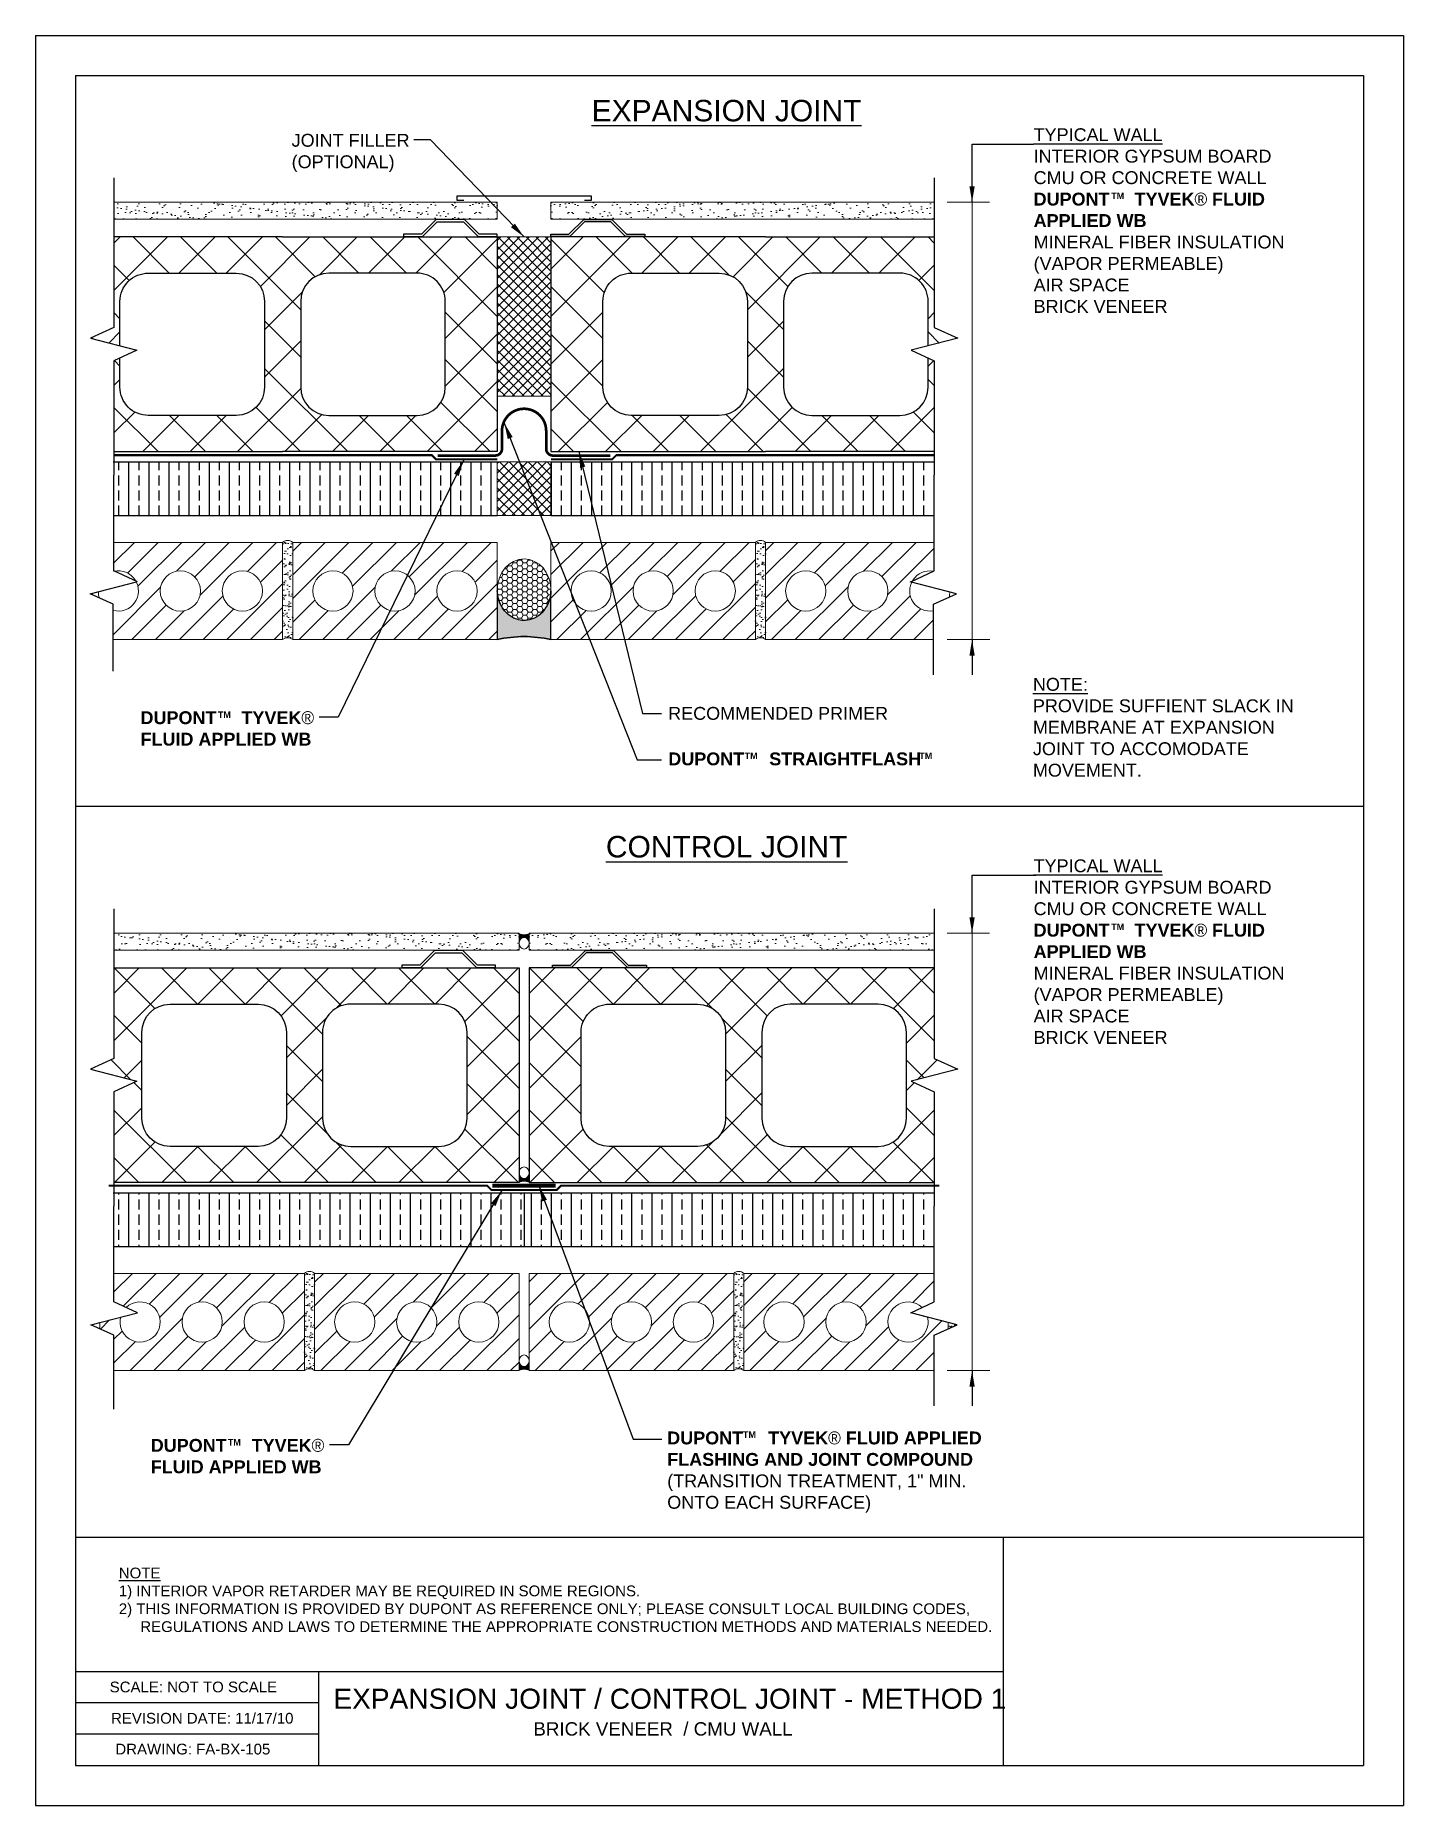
# Model space of a CAD drawing. Extents: x 803.5 to 854.5, y 194.2 to 260.2.
import ezdxf

# ---------------------------------------------------------------- set-up
doc = ezdxf.new("R2010")
doc.units = 0
doc.header["$LTSCALE"] = 1.5
doc.header["$MEASUREMENT"] = 0
doc.linetypes.add('DASHED2', pattern=[0.375, 0.25, -0.125])
for name, color, linetype in [('8x11-ttb$0$B', 5, 'CONTINUOUS'), ('CMU', 250, 'CONTINUOUS'), ('SEALANT', 250, 'CONTINUOUS'), ('straightflash', 252, 'CONTINUOUS'), ('STRUCTURE', 250, 'CONTINUOUS'), ('TEXT', 7, 'CONTINUOUS'), ('Tyvek FA Flashing and Joint Treatment', 150, 'DASHED2'), ('Tyvek FA WB', 10, 'DASHED2')]:
    doc.layers.add(name, color=color, linetype=linetype)
for name, color, linetype, lineweight in [('A-Backer Rod', 250, 'CONTINUOUS', 15), ('brick', 250, 'CONTINUOUS', 5), ('Gyp Board', 250, 'CONTINUOUS', 20)]:
    doc.layers.add(name, color=color, linetype=linetype, lineweight=lineweight)
doc.layers.add('EXTERIOR INSULATION', color=7, linetype='CONTINUOUS', true_color=0xcdd69f)
doc.layers.add('VIEWPORT', color=7, linetype='CONTINUOUS', plot=False)
doc.styles.add('DETAILS', font='sanss___.ttf', dxfattribs={"height": 1})
doc.dimstyles.new('TYVEKDETAILS', dxfattribs={"dimscale": 6, "dimtxt": 1.5, "dimasz": 0.1, "dimexe": 0.75, "dimexo": 0.75, "dimgap": 0.75, "dimtad": 0, "dimtih": 1, "dimtoh": 1, "dimdec": 4, "dimzin": 0, "dimdsep": 46, "dimlunit": 4, "dimtxsty": 'DETAILS', "dimcen": 0.0625, "dimadec": 0, "dimazin": 0, "dimtfac": 1, "dimtdec": 4, "dimtofl": 0, "dimtmove": 0, "dimatfit": 3, "dimfxl": 1, "dimfrac": 2, "dimtolj": 1, "dimtzin": 0, "dimarcsym": 0})

msp = doc.modelspace()

# ---------------------------------------------------------------- texts
at = {"layer": 'TEXT', "style": 'DETAILS'}
for s, insert, char_height, width, attachment_point in [('{\\H0.8x;\\LEXPANSION JOINT}', (824.202347651521, 257.8032633985026), 1, 10.04358712011206, 1), ('JOINT FILLER\\P(OPTIONAL)', (813.0191791008992, 256.5376071286648), 0.48, 10.15656407215698, 1), ('{\\LNOTE:}\\PPROVIDE SUFFIENT SLACK IN MEMBRANE AT EXPANSION JOINT TO ACCOMODATE MOVEMENT.', (840.6506842785534, 236.253446765824), 0.48, 10.95505974625149, 1), ('{\\fArial|b1|i0|c0|p34;DUPONT     TYVEK\\fSymbol|b0|i0|c2|p18;â \\P\\fArial|b1|i0|c0|p34;FLUID APPLIED WB}', (807.3854635687107, 235.008946788834), 0.48, 16.9481508797183, 1), ('RECOMMENDED PRIMER', (827.0546639427716, 235.1706566891446), 0.48, 12.73942659810206, 1), ('{\\fSansSerif|b1|i0|c2|p2;DUPONT     STRAIGHTFLASH}', (827.0593223126066, 233.4737996849206), 0.48, 10.15656407215698, 1), ('{\\H0.8x;\\LCONTROL JOINT }', (824.7325690918697, 230.3593525857764), 1, 9.98809348019175, 1), ('{\\fSansSerif|b1|i0|c2|p2;DUPONT     TYVEK\\fSymbol|b0|i0|c2|p18;â\\fSansSerif|b1|i0|c2|p2; FLUID APPLIED FLASHING AND JOINT COMPOUND} \\P(TRANSITION TREATMENT, 1" MIN. \\PONTO EACH SURFACE)', (827.0198061468316, 206.6436643980612), 0.48, 14.52318487039054, 4), ('{\\fArial|b1|i0|c0|p34;DUPONT     TYVEK\\fSymbol|b0|i0|c2|p18;â \\P\\fArial|b1|i0|c0|p34;FLUID APPLIED WB}', (807.7664539353859, 207.8788573979703), 0.48, 16.9481508797183, 1), ('{\\LNOTE\\P}1) INTERIOR VAPOR RETARDER MAY BE REQUIRED IN SOME REGIONS.\\P\\pi-0.8,l0.8;2) THIS INFORMATION IS PROVIDED BY DUPONT AS REFERENCE ONLY; PLEASE CONSULT LOCAL BUILDING CODES, REGULATIONS AND LAWS TO DETERMINE THE APPROPRIATE CONSTRUCTION METHODS AND MATERIALS NEEDED.', (806.5770986037701, 203.0804643932081, 5.959993654922892e-09), 0.4, 32.9496987610637, 1), ('\\pi-0.066668,l0.066668,t0.2;SCALE: NOT TO SCALE', (806.236725037036, 198.8310881105317), 0.4000000000000016, 32.52903340897156, 1), ('\\pi0.28057;{\\H0.75x;EXPANSION JOINT / CONTROL JOINT - METHOD 1 \\P\\pi7.7363;\\H0.66667x;BRICK VENEER  / CMU WALL}', (814.2933492610214, 198.567671726461), 1, 24.8924186185627, 1), ('\\pi-0.066668,l0.066668,t0.2;REVISION DATE: 11/17/10', (806.2865774287986, 197.6650146460902), 0.4000000000000016, 32.52903340897156, 1), ('\\pi-0.066668,l0.066668,t0.2;DRAWING: FA-BX-105', (806.4492102081265, 196.5149427612751), 0.4000000000000016, 32.52903340897156, 1)]:
    msp.add_mtext(s, dxfattribs=dict(at, insert=insert, char_height=char_height, width=width, attachment_point=attachment_point))
at = {"layer": 'TEXT', "attachment_point": 4, "style": 'DETAILS'}
for s, insert, char_height in [('{\\fArial|b0|i0|c0|p34;\\LTYPICAL WALL\\P}INTERIOR GYPSUM BOARD\\PCMU OR CONCRETE WALL{\\fSansSerif|b1|i0|c2|p2;\\P\\fArial|b1|i0|c0|p34;DUPONT     TYVEK\\fSymbol|b0|i0|c2|p18;â \\fArial|b1|i0|c0|p34;FLUID \\PAPPLIED WB}\\P{\\fArial|b0|i0|c0|p34;MINERAL FIBER INSULATION\\P(VAPOR PERMEABLE)}\\P{\\fArial|b0|i0|c0|p34;AIR SPACE\\PBRICK VENEER}', (840.6772448464992, 253.3013215552362), 0.48), ('{\\fSansSerif|b1|i0|c2|p2;TM}', (843.5698878596479, 254.2286336057321), 0.24), ('{\\fSansSerif|b1|i0|c2|p2;TM}', (810.268487314808, 234.8806349246249), 0.24), ('{\\fSansSerif|b1|i0|c2|p2;TM}', (829.9057981001949, 233.3461139843905), 0.24), ('{\\fSansSerif|b1|i0|c2|p2;TM}', (836.4154271298337, 233.3461139843905), 0.24), ('{\\fArial|b0|i0|c0|p34;\\LTYPICAL WALL\\P}INTERIOR GYPSUM BOARD\\PCMU OR CONCRETE WALL{\\fSansSerif|b1|i0|c2|p2;\\P\\fArial|b1|i0|c0|p34;DUPONT     TYVEK\\fSymbol|b0|i0|c2|p18;â \\fArial|b1|i0|c0|p34;FLUID \\PAPPLIED WB}\\P{\\fArial|b0|i0|c0|p34;MINERAL FIBER INSULATION\\P(VAPOR PERMEABLE)}\\P{\\fArial|b0|i0|c0|p34;AIR SPACE\\PBRICK VENEER}', (840.6772448464992, 226.044028192119), 0.48), ('{\\fSansSerif|b1|i0|c2|p2;TM}', (843.5698878596479, 226.9713402426148), 0.24), ('{\\fSansSerif|b1|i0|c2|p2;TM}', (829.8423949914493, 208.0386939572356), 0.24), ('{\\fSansSerif|b1|i0|c2|p2;TM}', (810.6400402921643, 207.7527203058414), 0.24)]:
    msp.add_mtext(s, dxfattribs=dict(at, insert=insert, char_height=char_height))

# ---------------------------------------------------------------- hatches: boundary and pattern name
at = {"layer": 'A-Backer Rod'}
h = msp.add_hatch(dxfattribs=at)
h.set_pattern_fill('ANSI37', color=256, scale=2, style=0)
h.set_pattern_definition([(45, (-447.2586880763445, -1054.277458490151), (-0.1767766952966369, 0.1767766952966369), []), (135, (-447.2586880763445, -1054.277458490151), (-0.1767766952966369, -0.1767766952966369), [])])
h.paths.add_polyline_path([(820.683716275837, 246.751481515465), (822.6837162758343, 246.7514815154657), (822.6837162758347, 252.6920770369188), (820.6837162758347, 252.6920770369188)])
h = msp.add_hatch(dxfattribs=at)
h.set_pattern_fill('ANSI37', color=256, scale=2, style=0)
h.set_pattern_definition([(45, (-447.2586880763415, -1059.763284868724), (-0.1767766952966369, 0.1767766952966369), []), (135, (-447.2586880763415, -1059.763284868724), (-0.1767766952966369, -0.1767766952966369), [])])
h.paths.add_polyline_path([(820.6837162758377, 242.306706729345), (822.6837162758377, 242.306706729345), (822.6837162758377, 244.3067062070154), (820.6837162758377, 244.3067062070154)])
h = msp.add_hatch(dxfattribs=at)
h.set_pattern_fill('HONEY', color=256, style=0)
h.set_pattern_definition([(0, (-452.4124166108015, -1087.618012702026), (0.1875, 0.108253175), [0.125, -0.25]), (120, (-452.4124166108015, -1087.618012702026), (-0.1874999995903225, 0.1082531757095823), [0.1249999999999998, -0.2499999999999996]), (59.99999999999999, (-452.4124166108015, -1087.618012702026), (4.096775418904741e-10, 0.2165063507095823), [-0.25, 0.125])])
edge = h.paths.add_edge_path()
edge.add_ellipse((821.6837162758361, 239.5420916909195), major_axis=(0, -1.146182946902854), ratio=0.8724610697638967, start_angle=0, end_angle=360)
at = {"layer": 'brick', "linetype": 'Continuous'}
h = msp.add_hatch(dxfattribs=at)
h.set_pattern_fill('_USER', color=256, scale=0.625, angle=45, style=0, pattern_type=0)
h.set_pattern_definition([(225, (1650.675008382251, 1015.882956266705), (0.4419417382415922, -0.4419417382415922), [])])
edge = h.paths.add_edge_path(flags=16)
edge.add_arc((811.1837162758356, 239.4942067293427), 0.75, 0, 360)
edge = h.paths.add_edge_path(flags=16)
edge.add_arc((808.8712162758356, 239.4942067293427), 0.75, 0, 360)
h.paths.add_polyline_path([(806.3653843736333, 238.99838902017), (806.3653843736333, 237.6817067293427), (812.6837162758356, 237.6817067293427), (812.6837162758356, 241.3067067293427), (806.3653844823016, 241.3067067293427), (806.3653843736336, 240.240550278965), (807.2391831082316, 239.8375140099067), (805.5087227869356, 239.3936791104013)])
edge = h.paths.add_edge_path()
edge.add_line((806.3961258583975, 240.2263708886385), (807.2211914107625, 239.8458126104135))
edge.add_arc((806.5587162758356, 239.4942067293427), 0.75, 27.9569387360149, 102.5204009162494)
edge = h.paths.add_edge_path()
edge.add_line((805.8554098814757, 239.2337069872071), (806.3653843736333, 238.9983890201697))
edge.add_line((806.3653843736333, 238.9983890201697), (806.3653843736333, 238.7695531737972))
edge.add_arc((806.5587162758354, 239.4942067293427), 0.7500000000000498, 255.0618690561543, 386.9759056776618)
edge.add_line((807.2271142957384, 239.8344185559893), (805.8090842133217, 239.4707169262092))
edge.add_arc((806.5587162758354, 239.4942067293427), 0.7500000000000498, 181.7947822812077, 200.3242753390359)
at = {"layer": 'brick'}
h = msp.add_hatch(dxfattribs=at)
h.set_pattern_fill('AR-SAND', color=256, scale=0.15, style=0)
h.set_pattern_definition([(322.5, (865.9795238781853, 156.5976642278908), (-0.009449003716441223, -0.2890235653519738), [0, -0.228, 0, -0.255, 0, -0.24375]), (352.5, (865.9795238781853, 156.5976642278908), (0.2654665057901591, -0.423321909784461), [0, -0.123, 0, -0.2055, 0, -0.07875]), (32.50000000000003, (865.7950238781855, 156.5976642278908), (0.4671212792627242, -0.0008488580305446746), [0, -0.075, 0, -0.27, 0, -0.3525]), (42.50000000000002, (865.7950238781855, 156.5976642278908), (0.450918990685844, -0.1316513347401374), [0, -0.0375, 0, -0.177, 0, -0.2025])])
h.paths.add_polyline_path([(812.6837162758361, 241.3076790834684, -0.3636398934486936), (813.0587162758361, 241.307679083468), (813.0587162758361, 237.682679083468, 0.3636398934486937), (812.6837162758361, 237.6826790834684)])
at = {"layer": 'brick', "linetype": 'Continuous'}
h = msp.add_hatch(dxfattribs=at)
h.set_pattern_fill('_USER', color=256, scale=0.625, angle=45, style=0, pattern_type=0)
h.set_pattern_definition([(225, (1658.675008382251, 1015.882956266705), (0.4419417382415922, -0.4419417382415922), [])])
edge = h.paths.add_edge_path(flags=16)
edge.add_arc((814.5587162758361, 239.4942067293427), 0.75, 0, 360)
edge = h.paths.add_edge_path(flags=16)
edge.add_arc((819.1837162758361, 239.4942067293427), 0.75, 0, 360)
edge = h.paths.add_edge_path(flags=16)
edge.add_arc((816.8712162758361, 239.4942067293427), 0.75, 0, 360)
h.paths.add_polyline_path([(820.6837162758361, 241.3067067293427), (813.0587162758361, 241.3067067293427), (813.0587162758361, 237.6817067293427), (820.6837162758361, 237.6817067293427)])
h = msp.add_hatch(dxfattribs=at)
h.set_pattern_fill('_USER', color=256, scale=0.625, angle=45, style=0, pattern_type=0)
h.set_pattern_definition([(45, (-15.30757583057857, -536.8945428080194), (-0.4419417382415922, 0.4419417382415922), [])])
edge = h.paths.add_edge_path(flags=16)
edge.add_arc((828.8087162758361, 239.4942067293427), 0.75, 0, 360)
edge = h.paths.add_edge_path(flags=16)
edge.add_arc((824.1837162758361, 239.4942067293427), 0.75, 0, 360)
edge = h.paths.add_edge_path(flags=16)
edge.add_arc((826.4962162758361, 239.4942067293427), 0.75, 0, 360)
h.paths.add_polyline_path([(822.6837162758361, 237.6817067293427), (830.3087162758361, 237.6817067293427), (830.3087162758361, 241.3067067293427), (822.6837162758361, 241.3067067293427)])
at = {"layer": 'brick'}
h = msp.add_hatch(dxfattribs=at)
h.set_pattern_fill('AR-SAND', color=256, scale=0.15, style=0)
h.set_pattern_definition([(322.5, (883.6045238781858, 156.5976642278908), (-0.009449003716441223, -0.2890235653519738), [0, -0.228, 0, -0.255, 0, -0.24375]), (352.5, (883.6045238781858, 156.5976642278908), (0.2654665057901591, -0.423321909784461), [0, -0.123, 0, -0.2055, 0, -0.07875]), (32.50000000000003, (883.4200238781859, 156.5976642278908), (0.4671212792627242, -0.0008488580305446746), [0, -0.075, 0, -0.27, 0, -0.3525]), (42.50000000000002, (883.4200238781859, 156.5976642278908), (0.450918990685844, -0.1316513347401374), [0, -0.0375, 0, -0.177, 0, -0.2025])])
h.paths.add_polyline_path([(830.3087162758366, 241.3076790834684, -0.3636398934486936), (830.6837162758366, 241.307679083468), (830.6837162758366, 237.682679083468, 0.3636398934486937), (830.3087162758366, 237.6826790834684)])
at = {"layer": 'brick', "linetype": 'Continuous'}
h = msp.add_hatch(dxfattribs=at)
h.set_pattern_fill('_USER', color=256, scale=0.625, angle=45, style=0, pattern_type=0)
h.set_pattern_definition([(45, (-7.307575830578344, -536.8945428080194), (-0.4419417382415922, 0.4419417382415922), [])])
edge = h.paths.add_edge_path(flags=16)
edge.add_arc((832.1837162758366, 239.4942067293427), 0.75, 0, 360)
edge = h.paths.add_edge_path(flags=16)
edge.add_arc((834.4962162758366, 239.4942067293427), 0.75, 0, 360)
h.paths.add_polyline_path([(836.944591974217, 237.6817067293427), (836.944591974217, 238.99838902017), (837.8012535609146, 239.3936791104009), (836.0707932396178, 239.8375140099063), (836.9445919742168, 240.240550278965), (836.9445914446171, 241.3067067293427), (830.6837162758366, 241.3067067293427), (830.6837162758366, 237.6817067293427)])
edge = h.paths.add_edge_path()
edge.add_line((836.166565298566, 239.8816884997404), (836.9308238690062, 240.2341997939661))
edge.add_arc((836.8087162758366, 239.4942067293427), 0.75, 80.62995631203837, 148.8927040356572)
edge = h.paths.add_edge_path()
edge.add_line((837.5577492968043, 239.4561339897534), (836.1338245030095, 239.8213475170326))
edge.add_arc((836.8087162758366, 239.4942067293427), 0.75, 154.1391057434988, 357.0902062976318)
h = msp.add_hatch(dxfattribs=at)
h.set_pattern_fill('_USER', color=256, scale=0.625, angle=45, style=0, pattern_type=0)
h.set_pattern_definition([(225, (1651.487508382251, 988.6282765799754), (0.4419417382415922, -0.4419417382415922), [])])
edge = h.paths.add_edge_path(flags=16)
edge.add_arc((807.3712162758356, 212.2395270426134), 0.75, 0, 360)
edge = h.paths.add_edge_path(flags=16)
edge.add_arc((811.9962162758356, 212.2395270426134), 0.75, 0, 360)
edge = h.paths.add_edge_path(flags=16)
edge.add_arc((809.6837162758356, 212.2395270426134), 0.75, 0, 360)
h.paths.add_polyline_path([(807.2679109254314, 212.5828343231769), (805.8712162758354, 212.2246048845627), (805.8712162758356, 211.9849896436942), (806.3941121908326, 211.7437093334404), (806.3941121908326, 210.4270270426132), (813.4962162758356, 210.4270270426134), (813.4962162758356, 214.0520270426134), (806.3941122995009, 214.0520270426136), (806.3941121908324, 212.9858705922356)])
at = {"layer": 'brick'}
h = msp.add_hatch(dxfattribs=at)
h.set_pattern_fill('AR-SAND', color=256, scale=0.15, style=0)
h.set_pattern_definition([(322.5, (866.7920238781853, 129.3429845411615), (-0.009449003716441223, -0.2890235653519738), [0, -0.228, 0, -0.255, 0, -0.24375]), (352.5, (866.7920238781853, 129.3429845411615), (0.2654665057901591, -0.423321909784461), [0, -0.123, 0, -0.2055, 0, -0.07875]), (32.50000000000003, (866.6075238781855, 129.3429845411615), (0.4671212792627242, -0.0008488580305446746), [0, -0.075, 0, -0.27, 0, -0.3525]), (42.50000000000002, (866.6075238781855, 129.3429845411615), (0.450918990685844, -0.1316513347401374), [0, -0.0375, 0, -0.177, 0, -0.2025])])
h.paths.add_polyline_path([(813.4962162758361, 214.0529993967391, -0.3636398934486936), (813.8712162758361, 214.0529993967386), (813.8712162758361, 210.4279993967386, 0.3636398934486937), (813.4962162758361, 210.4279993967391)])
at = {"layer": 'brick', "linetype": 'Continuous'}
h = msp.add_hatch(dxfattribs=at)
h.set_pattern_fill('_USER', color=256, scale=0.625, angle=45, style=0, pattern_type=0)
h.set_pattern_definition([(225, (1659.487508382251, 988.6282765799754), (0.4419417382415922, -0.4419417382415922), [])])
edge = h.paths.add_edge_path(flags=16)
edge.add_arc((815.3712162758361, 212.2395270426134), 0.75, 0, 360)
edge = h.paths.add_edge_path(flags=16)
edge.add_arc((819.9962162758361, 212.2395270426134), 0.75, 0, 360)
edge = h.paths.add_edge_path(flags=16)
edge.add_arc((817.6837162758361, 212.2395270426134), 0.75, 0, 360)
h.paths.add_polyline_path([(821.4962162758361, 214.0520270426134), (813.8712162758361, 214.0520270426134), (813.8712162758361, 210.4270270426134), (821.4962162758361, 210.4270270426134)])
h = msp.add_hatch(dxfattribs=at)
h.set_pattern_fill('_USER', color=256, scale=0.625, angle=45, style=0, pattern_type=0)
h.set_pattern_definition([(45, (-16.12007583057857, -564.1492224947488), (-0.4419417382415922, 0.4419417382415922), [])])
edge = h.paths.add_edge_path(flags=16)
edge.add_arc((827.9962162758361, 212.2395270426134), 0.75, 0, 360)
edge = h.paths.add_edge_path(flags=16)
edge.add_arc((823.3712162758361, 212.2395270426134), 0.75, 0, 360)
edge = h.paths.add_edge_path(flags=16)
edge.add_arc((825.6837162758361, 212.2395270426134), 0.75, 0, 360)
h.paths.add_polyline_path([(821.8712162758361, 210.4270270426134), (829.4962162758361, 210.4270270426134), (829.4962162758361, 214.0520270426134), (821.8712162758361, 214.0520270426134)])
at = {"layer": 'brick'}
h = msp.add_hatch(dxfattribs=at)
h.set_pattern_fill('AR-SAND', color=256, scale=0.15, style=0)
h.set_pattern_definition([(322.5, (882.7920238781858, 129.3429845411615), (-0.009449003716441223, -0.2890235653519738), [0, -0.228, 0, -0.255, 0, -0.24375]), (352.5, (882.7920238781858, 129.3429845411615), (0.2654665057901591, -0.423321909784461), [0, -0.123, 0, -0.2055, 0, -0.07875]), (32.50000000000003, (882.6075238781859, 129.3429845411615), (0.4671212792627242, -0.0008488580305446746), [0, -0.075, 0, -0.27, 0, -0.3525]), (42.50000000000002, (882.6075238781859, 129.3429845411615), (0.450918990685844, -0.1316513347401374), [0, -0.0375, 0, -0.177, 0, -0.2025])])
h.paths.add_polyline_path([(829.4962162758366, 214.0529993967391, -0.3636398934486936), (829.8712162758366, 214.0529993967386), (829.8712162758366, 210.4279993967386, 0.3636398934486937), (829.4962162758366, 210.4279993967391)])
at = {"layer": 'brick', "linetype": 'Continuous'}
h = msp.add_hatch(dxfattribs=at)
h.set_pattern_fill('_USER', color=256, scale=0.625, angle=45, style=0, pattern_type=0)
h.set_pattern_definition([(45, (-8.120075830578344, -564.1492224947488), (-0.4419417382415922, 0.4419417382415922), [])])
edge = h.paths.add_edge_path(flags=16)
edge.add_arc((831.3712162758366, 212.2395270426134), 0.75, 0, 360)
edge = h.paths.add_edge_path(flags=16)
edge.add_arc((833.6837162758366, 212.2395270426134), 0.75, 0, 360)
h.paths.add_polyline_path([(829.8712162758366, 214.0520270426134), (829.8712162758366, 210.4270270426134), (836.9733212259346, 210.4270270426134), (836.9733212259348, 211.7437093334406), (837.8299828126319, 212.1389994192461), (836.0707932396181, 212.5828343231772), (836.9733212259343, 212.98587058781), (836.9733206963347, 214.0520270568843)])
edge = h.paths.add_edge_path(flags=17)
edge.add_line((836.7234790645207, 212.4227996161078), (836.0995224913361, 212.5828343187516))
edge.add_line((836.0995224913361, 212.5828343187516), (836.5196837484534, 212.7766320650364))
edge.add_arc((835.9962162758363, 212.2395270426134), 0.7500000000001013, 45.73670681559658, 374.1442176299082)
at = {"layer": 'brick'}
h = msp.add_hatch(dxfattribs=at)
h.set_pattern_fill('AR-SAND', color=256, scale=0.15, style=0)
h.set_pattern_definition([(142.5, (752.575408673486, 295.1360695440653), (0.009449003716441223, 0.2890235653519738), [0, -0.228, 0, -0.255, 0, -0.24375]), (172.5, (752.575408673486, 295.1360695440653), (-0.2654665057901591, 0.423321909784461), [0, -0.123, 0, -0.2055, 0, -0.07875]), (212.5, (752.7599086734863, 295.1360695440653), (-0.4671212792627242, 0.0008488580305446746), [0, -0.0749999999999998, 0, -0.2699999999999992, 0, -0.3524999999999992]), (222.5, (752.7599086734863, 295.1360695440653), (-0.450918990685844, 0.1316513347401374), [0, -0.0375, 0, -0.177, 0, -0.2025])])
h.paths.add_polyline_path([(805.8712162758356, 212.2319731019682), (805.508722786936, 212.1389994236717), (805.8712162758356, 211.9717337423799)])
h = msp.add_hatch(dxfattribs=at)
h.set_pattern_fill('AR-SAND', color=256, scale=0.15, style=0)
h.set_pattern_definition([(322.5, (890.7920238781862, 129.3429845411615), (-0.009449003716441223, -0.2890235653519738), [0, -0.228, 0, -0.255, 0, -0.24375]), (352.5, (890.7920238781862, 129.3429845411615), (0.2654665057901591, -0.423321909784461), [0, -0.123, 0, -0.2055, 0, -0.07875]), (32.50000000000003, (890.6075238781859, 129.3429845411615), (0.4671212792627242, -0.0008488580305446746), [0, -0.075, 0, -0.27, 0, -0.3525]), (42.50000000000002, (890.6075238781859, 129.3429845411615), (0.450918990685844, -0.1316513347401374), [0, -0.0375, 0, -0.177, 0, -0.2025])])
h.paths.add_polyline_path([(837.4962162758368, 211.9982458077579), (837.8012535609143, 212.138999423672), (837.4962162758366, 212.2172365211084)])
at = {"layer": 'CMU'}
h = msp.add_hatch(dxfattribs=at)
h.set_pattern_fill('ANSI37', color=256, scale=10, angle=-90.00000000001606, style=0)
h.set_pattern_definition([(314.999999999984, (-530.447496605115, -1066.704877780976), (0.883883476483432, 0.8838834764829367), []), (44.99999999998395, (-530.447496605115, -1066.704877780976), (-0.8838834764829367, 0.883883476483432), [])])
h.paths.add_polyline_path([(820.6837162758361, 252.6920770369188), (812.683716275835, 252.6920770369172), (806.3941117582851, 252.6920770369154), (806.3941117582851, 249.3170307557261), (805.5203130236864, 248.9139944866677), (806.6205583811002, 248.6317994651297), (806.6205583810995, 250.2920770369151, -0.4142135623731387), (807.6731899600468, 251.3447086158631), (810.9574004863614, 251.344708615864, -0.4142135623731762), (812.0100320653094, 250.2920770369162), (812.0100320653094, 247.0920770369164, -0.414213562373014), (810.9574004863625, 246.0394454579691), (807.6731899600484, 246.0394454579682, -0.4142135623730514), (806.6205583811009, 247.092077036915), (806.6205583811004, 248.1793589561939), (806.3941117582851, 248.0748694969311), (806.3941122793794, 244.6920770369152), (812.6837162758368, 244.6920770369165), (820.6837162758361, 244.6920770369188)])
h.paths.add_polyline_path([(814.4100320653088, 251.3447086158646), (817.6942425916236, 251.3447086158656, -0.4142135623731553), (818.7468741705713, 250.292077036918), (818.7468741705716, 247.092077036918, -0.4142135623730347), (817.6942425916245, 246.0394454579707), (814.4100320653106, 246.0394454579698, -0.4142135623730306), (813.3574004863631, 247.0920770369164), (813.3574004863615, 250.2920770369165, -0.4142135623731598)], flags=16)
h = msp.add_hatch(dxfattribs=at)
h.set_pattern_fill('ANSI37', color=256, scale=10, angle=-90.00000000001606, style=0)
h.set_pattern_definition([(225.000000000016, (2173.814929156787, -1066.704877780976), (-0.883883476483432, 0.8838834764829367), []), (135.0000000000161, (2173.814929156787, -1066.704877780976), (0.8838834764829367, 0.883883476483432), [])])
h.paths.add_polyline_path([(822.6837162758361, 252.6920770369188), (830.6837162758372, 252.6920770369172), (836.9733207933871, 252.6920770369154), (836.9733207933871, 249.3170307557261), (837.8471195279858, 248.9139944866677), (836.746874170572, 248.6317994651297), (836.7468741705727, 250.2920770369151, 0.4142135623731387), (835.6942425916254, 251.3447086158631), (832.4100320653108, 251.344708615864, 0.4142135623731762), (831.3574004863628, 250.2920770369162), (831.3574004863628, 247.0920770369164, 0.414213562373014), (832.4100320653097, 246.0394454579691), (835.6942425916238, 246.0394454579682, 0.4142135623730514), (836.7468741705713, 247.092077036915), (836.7468741705718, 248.1793589561939), (836.9733207933871, 248.0748694969311), (836.9733202722928, 244.6920770369152), (830.6837162758354, 244.6920770369165), (822.6837162758361, 244.6920770369188)])
h.paths.add_polyline_path([(828.9574004863634, 251.3447086158646), (825.6731899600486, 251.3447086158656, 0.4142135623731553), (824.6205583811009, 250.292077036918), (824.6205583811006, 247.092077036918, 0.4142135623730347), (825.6731899600477, 246.0394454579707), (828.9574004863616, 246.0394454579698, 0.4142135623730306), (830.0100320653091, 247.0920770369164), (830.0100320653107, 250.2920770369165, 0.4142135623731598)], flags=16)
h = msp.add_hatch(dxfattribs=at)
h.set_pattern_fill('ANSI37', color=256, scale=10, angle=-90.00000000001606, style=0)
h.set_pattern_definition([(314.999999999984, (-530.447496605115, -1084.065178116632), (0.883883476483432, 0.8838834764829367), []), (44.99999999998395, (-530.447496605115, -1084.065178116632), (-0.8838834764829367, 0.883883476483432), [])])
h.paths.add_polyline_path([(821.496216275835, 225.4373973501895), (806.3941117582851, 225.4373973501865), (806.3941117582851, 222.0623510689968), (805.5203130236864, 221.6593147999383), (807.2507733449827, 221.2154799004331), (806.3941117582851, 220.8201898102018), (806.3941122793794, 217.4373973501852), (821.4962162758379, 217.4373973501895)])
h.paths.add_polyline_path([(819.5593741705716, 223.0373973501889), (819.5593741705718, 219.8373973501887, -0.4142135623730347), (818.5067425916247, 218.7847657712414), (815.2225320653108, 218.7847657712405, -0.4142135623730304), (814.1699004863633, 219.8373973501871), (814.1699004863617, 223.0373973501871, -0.4142135623731598), (815.222532065309, 224.0900289291353), (818.5067425916238, 224.0900289291362, -0.4142135623731129)], flags=16)
h.paths.add_polyline_path([(812.8225320653096, 223.0373973501871), (812.8225320653096, 219.8373973501868, -0.414213562373014), (811.7699004863628, 218.7847657712398), (808.4856899600486, 218.7847657712389, -0.4142135623730465), (807.4330583811011, 219.8373973501857), (807.4330583811004, 221.3771197784004), (807.4330583810997, 223.0373973501858, -0.4142135623731344), (808.485689960047, 224.0900289291337), (811.7699004863616, 224.0900289291346, -0.4142135623731128)], flags=16)
h = msp.add_hatch(dxfattribs=at)
h.set_pattern_fill('ANSI37', color=256, scale=10, angle=-90.00000000001606, style=0)
h.set_pattern_definition([(225.000000000016, (2173.814929156787, -1084.065178116632), (-0.883883476483432, 0.8838834764829367), []), (135.0000000000161, (2173.814929156787, -1084.065178116632), (0.8838834764829367, 0.883883476483432), [])])
h.paths.add_polyline_path([(821.8712162758372, 225.4373973501895), (836.9733207933871, 225.4373973501865), (836.9733207933871, 222.0623510689968), (837.8471195279858, 221.6593147999383), (836.1166592066895, 221.2154799004331), (836.9733207933871, 220.8201898102018), (836.9733202722928, 217.4373973501852), (821.8712162758343, 217.4373973501895)])
h.paths.add_polyline_path([(823.8080583811006, 223.0373973501887), (823.8080583811004, 219.8373973501887, 0.4142135623730347), (824.8606899600475, 218.7847657712414), (828.1449004863614, 218.7847657712405, 0.4142135623730304), (829.1975320653089, 219.8373973501871), (829.1975320653105, 223.0373973501871, 0.4142135623731598), (828.1449004863632, 224.0900289291353), (824.8606899600484, 224.0900289291362, 0.4142135623731555)], flags=16)
h.paths.add_polyline_path([(830.5449004863626, 223.0373973501869), (830.5449004863626, 219.8373973501868, 0.414213562373014), (831.5975320653095, 218.7847657712398), (834.8817425916236, 218.7847657712389, 0.4142135623730465), (835.9343741705711, 219.8373973501857), (835.9343741705718, 221.3771197784004), (835.9343741705725, 223.0373973501858, 0.4142135623731344), (834.8817425916252, 224.0900289291337), (831.5975320653106, 224.0900289291346, 0.4142135623731764)], flags=16)
at = {"layer": 'EXTERIOR INSULATION', "linetype": 'Continuous'}
h = msp.add_hatch(dxfattribs=at)
h.set_pattern_fill('ANSI33', color=250, scale=3, angle=44.99999999999999, style=0)
h.set_pattern_definition([(90, (409.4545052586398, 38.30452166118221), (-0.75, 2.220446049250313e-16), []), (90, (409.8295052580104, 38.67952166055295), (-0.75, 2.220446049250313e-16), [0.375, -0.1875])])
h.paths.add_polyline_path([(820.6837162758377, 244.3067062070154), (806.3653843630348, 244.3067062070154), (806.3653845969691, 242.5240325656598), (806.3653845757137, 242.306706729345), (820.6837162758377, 242.306706729345)])
h.paths.add_polyline_path([(836.9445911273767, 244.3067062070154), (822.6837162758377, 244.3067062070154), (822.6837162758377, 242.306706729345), (836.9445909478816, 242.306706729345), (836.9445908857895, 242.431706729345)])
h = msp.add_hatch(dxfattribs=at)
h.set_pattern_fill('ANSI33', color=250, scale=3, angle=44.99999999999999, style=0)
h.set_pattern_definition([(90, (409.45450525864, 38.30452166118221), (-0.75, 2.220446049250313e-16), []), (90, (409.8295052580108, 38.67952166055295), (-0.75, 2.220446049250313e-16), [0.375, -0.1875])])
h.paths.add_polyline_path([(821.6837162758379, 215.0520270426157), (821.6837162758379, 217.0520265202861), (806.3653845102931, 217.0520265202861), (806.3653845969693, 216.5623973501895), (806.3653845026552, 215.0520270426157)])
h.paths.add_polyline_path([(836.9445913454342, 215.0520270426157), (836.9445908857897, 216.5623973501895), (836.9445909724659, 217.0520265202861), (821.6837162758379, 217.0520265202861), (821.6837162758379, 215.0520270426157)])
at = {"layer": 'Gyp Board'}
h = msp.add_hatch(dxfattribs=at)
h.set_pattern_fill('AR-SAND,_O', color=256, scale=0.25, angle=-1.272221872585407e-14)
h.set_pattern_definition([(322.5, (865.4882078861249, 157.9820621813415), (-0.01574833952740193, -0.4817059422532897), [0, -0.38, 0, -0.425, 0, -0.40625]), (352.5, (865.4882078861249, 157.9820621813415), (0.4424441763169319, -0.705536516307435), [0, -0.205, 0, -0.3425, 0, -0.13125]), (32.50000000000003, (865.180707886125, 157.9820621813415), (0.7785354654378738, -0.001414763384240952), [0, -0.125, 0, -0.45, 0, -0.5875]), (42.50000000000002, (865.180707886125, 157.9820621813415), (0.7515316511430733, -0.2194188912335621), [0, -0.0625, 0, -0.295, 0, -0.3375])])
h.paths.add_polyline_path([(806.3941117582851, 253.3595413147373), (806.3941117582851, 253.9845413147373), (820.6837162758361, 253.9845413147375), (820.6837162758361, 253.3595413147375)])
h = msp.add_hatch(dxfattribs=at)
h.set_pattern_fill('AR-SAND,_O', color=256, scale=0.25, angle=-1.272221872585407e-14)
h.set_pattern_definition([(217.5, (777.8792246655473, 157.9820621813415), (0.01574833952740193, -0.4817059422532897), [0, -0.38, 0, -0.425, 0, -0.40625]), (187.5, (777.8792246655473, 157.9820621813415), (-0.4424441763169319, -0.705536516307435), [0, -0.205, 0, -0.3425, 0, -0.13125]), (147.5, (778.1867246655472, 157.9820621813415), (-0.7785354654378738, -0.001414763384240952), [0, -0.125, 0, -0.45, 0, -0.5875]), (137.5, (778.1867246655472, 157.9820621813415), (-0.7515316511430733, -0.2194188912335621), [0, -0.0625, 0, -0.295, 0, -0.3375])])
h.paths.add_polyline_path([(836.9733207933871, 253.3595413147373), (836.9733207933871, 253.9845413147373), (822.6837162758361, 253.9845413147375), (822.6837162758361, 253.3595413147375)])
h = msp.add_hatch(dxfattribs=at)
h.set_pattern_fill('AR-SAND,_O', color=256, scale=0.25, angle=-1.272221872585407e-14)
h.set_pattern_definition([(322.5, (866.3007078861251, 130.7273824946121), (-0.01574833952740193, -0.4817059422532897), [0, -0.38, 0, -0.425, 0, -0.40625]), (352.5, (866.3007078861251, 130.7273824946121), (0.4424441763169319, -0.705536516307435), [0, -0.205, 0, -0.3425, 0, -0.13125]), (32.50000000000003, (865.9932078861252, 130.7273824946121), (0.7785354654378738, -0.001414763384240952), [0, -0.125, 0, -0.45, 0, -0.5875]), (42.50000000000002, (865.9932078861252, 130.7273824946121), (0.7515316511430733, -0.2194188912335621), [0, -0.0625, 0, -0.295, 0, -0.3375])])
h.paths.add_polyline_path([(806.3941117582851, 226.1048616280079), (806.3941117582851, 226.7298616280077), (821.4962162758363, 226.7298616280082), (821.4962162758363, 226.1048616280082)])
h = msp.add_hatch(dxfattribs=at)
h.set_pattern_fill('AR-SAND,_O', color=256, scale=0.25, angle=-1.272221872585407e-14)
h.set_pattern_definition([(217.5, (777.0667246655471, 130.7273824946121), (0.01574833952740193, -0.4817059422532897), [0, -0.38, 0, -0.425, 0, -0.40625]), (187.5, (777.0667246655471, 130.7273824946121), (-0.4424441763169319, -0.705536516307435), [0, -0.205, 0, -0.3425, 0, -0.13125]), (147.5, (777.374224665547, 130.7273824946121), (-0.7785354654378738, -0.001414763384240952), [0, -0.125, 0, -0.45, 0, -0.5875]), (137.5, (777.374224665547, 130.7273824946121), (-0.7515316511430733, -0.2194188912335621), [0, -0.0625, 0, -0.295, 0, -0.3375])])
h.paths.add_polyline_path([(836.9733207933871, 226.1048616280079), (836.9733207933871, 226.7298616280077), (821.8712162758359, 226.7298616280082), (821.8712162758359, 226.1048616280082)])
at = {"layer": 'SEALANT'}
h = msp.add_hatch(color=256, dxfattribs=at)
h.dxf.hatch_style = 1
edge = h.paths.add_edge_path()
edge.add_line((822.6837162758363, 237.6817067293427), (822.6837162758361, 239.4942067293427))
edge.add_arc((821.4382724857599, 239.5370685482592), 1.246181114349083, 316.8282311902785, 358.02894960337034, ccw=False)
edge.add_arc((821.6927517437725, 239.2983324710071), 0.8972475858076405, 292.29364872705185, 316.8282311902911, ccw=False)
edge.add_arc((821.6599647927831, 239.378300566344), 0.9836760558102325, 274.13478844232736, 292.2936487270627, ccw=False)
edge.add_arc((821.674696370935, 239.1745195251563), 0.7793632266916455, 255.23834125876698, 274.13478844232475, ccw=False)
edge.add_arc((821.7460409088246, 239.4452812771488), 1.059366743506597, 242.36381590384002, 255.2383412587711, ccw=False)
edge.add_arc((821.6586046804405, 239.2782881458977), 0.8708679373589708, 225.5187672611609, 242.3638159038478, ccw=False)
edge.add_arc((821.9542737862876, 239.5793604131998), 1.29284510533229, 213.851826995413, 225.5187672611579, ccw=False)
edge.add_arc((821.7933108250611, 239.471394124821), 1.099026132285099, 191.8039388396076, 213.8518269954208, ccw=False)
edge.add_arc((822.4582935893814, 239.6103639727551), 1.778374861199594, 183.7450265784206, 191.8039388396112, ccw=False)
edge.add_line((820.6837162758361, 239.4942067293427), (820.6837162758361, 237.6817067293427))
edge.add_arc((821.6837162758363, 233.2476414218131), 4.545430139319968, 77.29089762434643, 102.70910237565641, ccw=False)
h = msp.add_hatch(color=256, dxfattribs=at)
h.dxf.hatch_style = 1
edge = h.paths.add_edge_path()
edge.add_line((821.4961836945233, 226.7289843988005), (821.4961836945233, 226.3619687497362))
edge.add_ellipse((821.6837049479807, 226.3619687497367), major_axis=(6.654995758000117e-17, 0.2173758363159822), ratio=0.8626591466456877, start_angle=270, end_angle=450, ccw=False)
edge.add_line((821.8712262014387, 226.3619687497362), (821.8712262014387, 226.7267347166069))
edge.add_arc((821.6865817875289, 227.2074549064205), 0.5149616106879636, 248.3008732832439, 291.01176063629487, ccw=False)
h = msp.add_hatch(color=256, dxfattribs=at)
h.dxf.hatch_style = 1
edge = h.paths.add_edge_path()
edge.add_ellipse((821.683704947982, 217.8022690448374), major_axis=(6.654995758000117e-17, -0.2173758363159822), ratio=0.8626591466456877, start_angle=270, end_angle=450)
edge.add_line((821.8712262014401, 217.8022690448379), (821.8712262014399, 217.4373973501895))
edge.add_arc((821.6837212386388, 216.9426244725846), 0.5291108688058143, 69.244705168035, 110.755294831942)
edge.add_line((821.4962162758379, 217.4373973501895), (821.4961836945247, 217.8022690448379))
h = msp.add_hatch(color=256, dxfattribs=at)
h.dxf.hatch_style = 1
edge = h.paths.add_edge_path()
edge.add_ellipse((821.6837049479805, 210.7918987372614), major_axis=(6.654995758000117e-17, -0.2173758363159822), ratio=0.8626591466456877, start_angle=270, end_angle=450)
edge.add_line((821.8712262014385, 210.7918987372618), (821.8712162758361, 210.4271327703912))
edge.add_arc((821.6838559948262, 209.9315183575002), 0.529846695908701, 69.29158380856097, 110.7407242195965)
edge.add_line((821.4962162758361, 210.4270270426134), (821.4961836945231, 210.7918987372618))

# ---------------------------------------------------------------- linework, layer by layer
at = {"layer": '8x11-ttb$0$B', "color": 7}
for p, q in [((804.9678924444079, 258.7081427715007), (804.9678924444079, 195.7081427715007)), ((804.9678924444079, 258.7081427715007), (852.9678924444079, 258.7081427715007)), ((852.9678924444079, 258.7081427715007), (852.9678924444079, 195.7081427715007)), ((852.9678924444079, 231.4534630847713), (804.9678924444079, 231.4534630847713)), ((804.9678924444079, 199.2094753011875), (839.5449864700861, 199.2094753011875)), ((804.9678924444079, 195.7081427715007), (852.9678924444079, 195.7081427715007))]:
    msp.add_line(p, q, dxfattribs=at)
for points in [[(852.9678924444077, 204.198783398042), (804.9678924444077, 204.198783398042)], [(839.5449864700861, 204.198783398042), (839.5449864700861, 195.7081427715007)], [(814.0209930018477, 199.2094753011875), (814.0209930018477, 195.7081427715007)], [(814.0209930018477, 198.0422753011876), (804.9678924444079, 198.0422753011876)], [(814.0209930018477, 196.8750753011873), (804.9678924444079, 196.8750753011873)]]:
    msp.add_lwpolyline(points, dxfattribs=at)
at = {"layer": 'A-Backer Rod'}
for points in [[(820.6837162758347, 252.6920770369188), (822.6837162758347, 252.6920770369188), (822.6837162758343, 246.7514815154657), (820.683716275837, 246.751481515465)], [(820.6837162758377, 244.3067062070154), (822.6837162758377, 244.3067062070154), (822.6837162758377, 242.306706729345), (820.6837162758377, 242.306706729345)]]:
    msp.add_lwpolyline(points, close=True, dxfattribs=at)
for centre, major_axis, ratio in [((821.6837162758361, 239.5420916909195), (0, -1.146182946902854), 0.8724610697638967), ((821.6837049479807, 226.3619687497362), (6.654995758000123e-17, 0.2173758363159823), 0.8626591466456875)]:
    msp.add_ellipse(centre, major_axis=major_axis, ratio=ratio, dxfattribs=at)
at = {"layer": 'A-Backer Rod', "extrusion": (0, 0, -1)}
for centre in [(821.683704947982, 217.8022690448379), (821.6837049479805, 210.7918987372618)]:
    msp.add_ellipse(centre, major_axis=(6.654995758000123e-17, -0.2173758363159823), ratio=0.8626591466456875, dxfattribs=at)
at = {"layer": 'brick', "linetype": 'Continuous'}
for points in [[(806.3653843736333, 237.6817067293427), (812.6837162758356, 237.6817067293427), (812.6837162758356, 241.3067067293427), (806.3653844823016, 241.3067067293427)], [(836.9445914446171, 241.3067067293427), (830.6837162758366, 241.3067067293427), (830.6837162758366, 237.6817067293427), (836.944591974217, 237.6817067293427)], [(806.3941121908326, 210.4270270426134), (813.4962162758356, 210.4270270426134), (813.4962162758356, 214.0520270426134), (806.3941122995009, 214.0520270426134)], [(836.9733206963347, 214.0520270426134), (829.8712162758366, 214.0520270426134), (829.8712162758366, 210.4270270426134), (836.9733212259346, 210.4270270426134)], [(805.8712162758356, 212.2319731019684), (805.8712162758356, 211.9717337423799)], [(837.4962162758366, 211.9849892400871), (837.4962162758366, 212.2172365211086)]]:
    msp.add_lwpolyline(points, dxfattribs=at)
for points in [[(820.6837162758361, 241.3067067293427), (813.0587162758361, 241.3067067293427), (813.0587162758361, 237.6817067293427), (820.6837162758361, 237.6817067293427)], [(822.6837162758361, 237.6817067293427), (830.3087162758361, 237.6817067293427), (830.3087162758361, 241.3067067293427), (822.6837162758361, 241.3067067293427)], [(821.4962162758361, 214.0520270426134), (813.8712162758361, 214.0520270426134), (813.8712162758361, 210.4270270426134), (821.4962162758361, 210.4270270426134)], [(821.8712162758361, 210.4270270426134), (829.4962162758361, 210.4270270426134), (829.4962162758361, 214.0520270426134), (821.8712162758361, 214.0520270426134)]]:
    msp.add_lwpolyline(points, close=True, dxfattribs=at)
for centre in [(808.8712162758356, 239.4942067293427), (811.1837162758356, 239.4942067293427), (814.5587162758361, 239.4942067293427), (816.8712162758361, 239.4942067293427), (819.1837162758361, 239.4942067293427), (824.1837162758361, 239.4942067293427), (826.4962162758361, 239.4942067293427), (828.8087162758361, 239.4942067293427), (832.1837162758366, 239.4942067293427), (834.4962162758366, 239.4942067293427), (809.6837162758356, 212.2395270426134), (811.9962162758356, 212.2395270426134), (815.3712162758361, 212.2395270426134), (817.6837162758361, 212.2395270426134), (819.9962162758361, 212.2395270426134), (823.3712162758361, 212.2395270426134), (825.6837162758361, 212.2395270426134), (827.9962162758361, 212.2395270426134), (831.3712162758366, 212.2395270426134), (833.6837162758366, 212.2395270426134)]:
    msp.add_circle(centre, 0.75, dxfattribs=at)
at = {"layer": 'brick'}
for centre in [(812.8712162758356, 241.0839603260365), (830.4962162758361, 241.0839603260365), (812.8712162758356, 237.4589603260365), (830.4962162758361, 237.4589603260365), (813.6837162758356, 213.8292806393072), (829.6837162758361, 213.8292806393072), (813.6837162758356, 210.2042806393072), (829.6837162758361, 210.2042806393072)]:
    msp.add_arc(centre, 0.2919012374533256, 50.03342970923762, 129.9665702907624, dxfattribs=at)
at = {"layer": 'brick', "linetype": 'Continuous'}
for centre, start, end in [((806.5587162758356, 239.4942067293427), 255.0618690564944, 102.5204009162533), ((836.8087162758366, 239.4942067293427), 80.62995631206607, 280.4377764590636), ((806.5587162758356, 239.4942067293427), 181.7947822812052, 200.3242753390367), ((836.8087162758366, 239.4942067293427), 342.2247613262074, 357.0902062976297), ((807.3712162758356, 212.2395270426134), 165.8558006857808, 134.2632632107726), ((835.9962162758366, 212.2395270426134), 45.73670681559783, 14.14421762991079)]:
    msp.add_arc(centre, 0.75, start, end, dxfattribs=at)
at = {"layer": 'CMU'}
for points in [[(818.4449105972174, 253.2628024517546), (819.4277798919643, 253.262807138638), (819.9751509231767, 252.7154413277574), (820.6837162757895, 252.7154447066025), (820.6837158742255, 252.7996552329173), (820.010031663707, 252.7996520204053), (819.4626606324946, 253.3470178312859), (818.4100290535594, 253.3470128117362), (817.8626632426788, 252.7996417805241), (817.18897903216, 252.7996385680121), (817.188979433724, 252.7154280416974), (817.897544786337, 252.7154314205425)], [(824.9225219544082, 253.2628024517542), (823.9396526596613, 253.2628071386375), (823.3922816284489, 252.7154413277569), (822.6837162758361, 252.7154447066021), (822.6837166774001, 252.7996552329168), (823.3574008879186, 252.7996520204049), (823.904771919131, 253.3470178312855), (824.9574034980662, 253.3470128117358), (825.5047693089468, 252.7996417805236), (826.1784535194656, 252.7996385680117), (826.1784531179017, 252.7154280416969), (825.4698877652886, 252.715431420542)], [(818.3824105972176, 226.0081227650253), (819.3652798919645, 226.0081274519086), (819.9126509231769, 225.4607616410281), (820.6212162757897, 225.4607650198732), (820.6212158742258, 225.544975546188), (819.9475316637072, 225.544972333676), (819.4001606324948, 226.0923381445566), (818.3475290535596, 226.0923331250069), (817.800163242679, 225.5449620937948), (817.1264790321602, 225.5449588812828), (817.1264794337242, 225.460748354968), (817.8350447863372, 225.4607517338131)], [(824.9850219544546, 226.0081227650253), (824.0021526597077, 226.0081274519086), (823.4547816284953, 225.4607616410281), (822.7462162758825, 225.4607650198732), (822.7462166774465, 225.544975546188), (823.419900887965, 225.544972333676), (823.9672719191774, 226.0923381445566), (825.0199034981126, 226.0923331250069), (825.5672693089932, 225.5449620937948), (826.240953519512, 225.5449588812828), (826.240953117948, 225.460748354968), (825.532387765335, 225.4607517338131)]]:
    msp.add_lwpolyline(points, close=True, dxfattribs=at)
for points in [[(812.6837162758347, 252.6920770369172), (806.3941117582851, 252.6920770369154)], [(812.683716275835, 252.6920770369172), (820.6837162758347, 252.6920770369188), (820.6837162758377, 244.6920770369188), (812.6837162758368, 244.6920770369165)], [(830.6837162758372, 252.6920770369172), (822.6837162758375, 252.6920770369188), (822.6837162758345, 244.6920770369188), (830.6837162758354, 244.6920770369165)], [(830.6837162758375, 252.6920770369172), (836.9733207933871, 252.6920770369154)], [(806.3941122793794, 244.6920770369152), (812.6837162758368, 244.6920770369165)], [(836.9733202722928, 244.6920770369152), (830.6837162758354, 244.6920770369165)], [(806.3941117582851, 225.4373973501865), (821.496216275835, 225.4373973501895), (821.4962162758379, 217.4373973501895), (806.3941122793794, 217.4373973501852)], [(836.9733207933871, 225.4373973501865), (821.8712162758372, 225.4373973501895), (821.8712162758343, 217.4373973501895), (836.9733202722928, 217.4373973501852)]]:
    msp.add_lwpolyline(points, dxfattribs=at)
for points in [[(806.6205583811002, 248.6317994651297), (806.6205583810995, 250.2920770369153, -0.414213562373095), (807.6731899600468, 251.3447086158631), (810.9574004863616, 251.344708615864, -0.4142135623730318), (812.0100320653094, 250.2920770369165), (812.0100320653094, 247.0920770369164, -0.414213562373095), (810.9574004863623, 246.0394454579691), (807.6731899600484, 246.0394454579682, -0.414213562373095), (806.6205583811009, 247.0920770369153), (806.6205583811004, 248.1793589561939)], [(836.746874170572, 248.6317994651297), (836.7468741705727, 250.2920770369153, 0.414213562373095), (835.6942425916254, 251.3447086158631), (832.4100320653106, 251.344708615864, 0.4142135623730318), (831.3574004863628, 250.2920770369165), (831.3574004863628, 247.0920770369164, 0.414213562373095), (832.4100320653099, 246.0394454579691), (835.6942425916238, 246.0394454579682, 0.414213562373095), (836.7468741705713, 247.0920770369153), (836.7468741705718, 248.1793589561939)], [(807.4330583811004, 221.3771197784004), (807.4330583810997, 223.037397350186, -0.414213562373095), (808.485689960047, 224.0900289291337), (811.7699004863618, 224.0900289291346, -0.4142135623730318), (812.8225320653096, 223.0373973501871), (812.8225320653096, 219.8373973501871, -0.414213562373095), (811.7699004863625, 218.7847657712398), (808.4856899600486, 218.7847657712389, -0.414213562373095), (807.4330583811011, 219.8373973501859), (807.4330583811004, 221.3771197784004)], [(835.9343741705718, 221.3771197784004), (835.9343741705725, 223.037397350186, 0.414213562373095), (834.8817425916252, 224.0900289291337), (831.5975320653104, 224.0900289291346, 0.4142135623730318), (830.5449004863626, 223.0373973501871), (830.5449004863626, 219.8373973501871, 0.414213562373095), (831.5975320653097, 218.7847657712398), (834.8817425916236, 218.7847657712389, 0.414213562373095), (835.9343741705711, 219.8373973501859), (835.9343741705718, 221.3771197784004)]]:
    msp.add_lwpolyline(points, format="xyb", dxfattribs=at)
for points in [[(814.4100320653088, 251.3447086158646, 0.414213562373095), (813.3574004863615, 250.2920770369167), (813.3574004863631, 247.0920770369166, 0.414213562373095), (814.4100320653106, 246.0394454579698), (817.6942425916245, 246.0394454579707, 0.414213562373095), (818.7468741705716, 247.0920770369182), (818.7468741705713, 250.2920770369183, 0.414213562373095), (817.6942425916236, 251.3447086158656)], [(828.9574004863634, 251.3447086158646, -0.414213562373095), (830.0100320653107, 250.2920770369167), (830.0100320653091, 247.0920770369166, -0.414213562373095), (828.9574004863616, 246.0394454579698), (825.6731899600477, 246.0394454579707, -0.414213562373095), (824.6205583811006, 247.0920770369182), (824.6205583811009, 250.2920770369183, -0.414213562373095), (825.6731899600486, 251.3447086158656)], [(815.222532065309, 224.0900289291353, 0.414213562373095), (814.1699004863617, 223.0373973501873), (814.1699004863633, 219.8373973501873, 0.414213562373095), (815.2225320653108, 218.7847657712405), (818.5067425916247, 218.7847657712414, 0.414213562373095), (819.5593741705718, 219.8373973501889), (819.5593741705716, 223.0373973501889, 0.414213562373095), (818.5067425916238, 224.0900289291362)], [(828.1449004863632, 224.0900289291353, -0.414213562373095), (829.1975320653105, 223.0373973501873), (829.1975320653089, 219.8373973501873, -0.414213562373095), (828.1449004863614, 218.7847657712405), (824.8606899600475, 218.7847657712414, -0.414213562373095), (823.8080583811004, 219.8373973501889), (823.8080583811006, 223.0373973501889, -0.414213562373095), (824.8606899600484, 224.0900289291362)]]:
    msp.add_lwpolyline(points, format="xyb", close=True, dxfattribs=at)
at = {"layer": 'EXTERIOR INSULATION', "color": 250, "linetype": 'Continuous', "flags": 128}
for points in [[(806.3653843509192, 244.3067062070154), (820.6837162758377, 244.3067062070154)], [(822.6837162758377, 244.3067062070154), (836.9445911318394, 244.3067062070154)], [(822.6837162758377, 244.3067062070154), (822.6837162758377, 242.306706729345)], [(806.3653844939488, 242.306706729345), (820.6837162758377, 242.306706729345)], [(822.6837162758377, 242.306706729345), (836.9445909478816, 242.306706729345)], [(806.3653843509194, 217.0520265202861), (836.9445909724659, 217.0520265202861)], [(821.6837162758379, 217.0520265202861), (821.6837162758379, 215.0520270426157)], [(806.365384493949, 215.0520270426157), (836.9445909478818, 215.0520270426157)]]:
    msp.add_lwpolyline(points, dxfattribs=at)
at = {"layer": 'Gyp Board'}
for points in [[(806.3941117582851, 253.984541314737), (820.6837162758361, 253.9845413147377), (820.6837162758361, 253.3595413147375), (806.3941117582851, 253.3595413147373)], [(836.9733207933871, 253.984541314737), (822.6837162758361, 253.9845413147377), (822.6837162758361, 253.3595413147375), (836.9733207933871, 253.3595413147373)], [(806.3941117582851, 226.7298616280077), (821.4962162758363, 226.7298616280084), (821.4962162758363, 226.1048616280082), (806.3941117582851, 226.1048616280079)], [(836.9733207933871, 226.7298616280077), (821.8712162758359, 226.7298616280084), (821.8712162758359, 226.1048616280082), (836.9733207933871, 226.1048616280079)]]:
    msp.add_lwpolyline(points, dxfattribs=at)
at = {"layer": 'SEALANT'}
msp.add_lwpolyline([(822.6837162758363, 237.6817067293427), (822.6837162758361, 239.4942067293427, -0.1817340382618569), (822.3471196425658, 238.6844465831855, -0.1074631413973492), (822.0331258429583, 238.4681525490378, -0.07939919713785476), (821.730890836707, 238.3971848346041, -0.08263865518655039), (821.4761156177749, 238.4208798741336, -0.05623488039180066), (821.2546477036328, 238.5067768205056, -0.07363303424282967), (821.0484087648974, 238.6569412951176, -0.05095065053914428), (820.8805905792744, 238.8591848531037, -0.09649994125233363), (820.7175254376727, 239.2465736637257, -0.0351781385057476), (820.6837162758361, 239.4942067293427), (820.6837162758361, 237.6817067293427, -0.1113648317902939), (822.6837162758363, 237.6817067293427)], format="xyb", close=True, dxfattribs=at)
msp.add_arc((821.6837162758361, 233.247641421814), 4.545430139319031, 77.29089762434812, 102.7091023756519, dxfattribs=at)
at = {"layer": 'straightflash', "linetype": 'Continuous', "const_width": 0.1}
msp.add_lwpolyline([(818.4639253166572, 244.5440046489646), (820.6102443875634, 244.5440046489646, 0.4142135623730951), (820.8602443875634, 244.7940046489646), (820.8602443875634, 245.4641507018414, -0.9999999999999999), (822.5071881641118, 245.4641507018416), (822.5071881641118, 244.7940046489646, 0.4142135623730951), (822.7571881641118, 244.5440046489646), (824.903507235015, 244.5440046489646)], format="xyb", dxfattribs=at)
at = {"layer": 'STRUCTURE'}
for p, q in [((806.3653843736333, 236.5043047069928), (806.3653843736333, 238.99838902017)), ((836.944591974217, 236.3624217107556), (836.944591974217, 238.99838902017)), ((806.3941121908326, 208.9947578036601), (806.3941121908326, 211.7437093334406)), ((836.9733212259346, 209.1090433879062), (836.9733212259346, 211.743709329015))]:
    msp.add_line(p, q, dxfattribs=at)
for points in [[(806.3941117582851, 254.8934061398352), (806.3941117582851, 249.3170307557261), (805.5203130236864, 248.9139944866677), (807.2507733449827, 248.4701595871625), (806.3941117582851, 248.0748694969311), (806.3941124141668, 243.8170770369152)], [(836.9733207933871, 254.8934061398352), (836.9733207933871, 249.3170307557261), (837.8471195279858, 248.9139944866677), (836.1166592066895, 248.4701595871625), (836.9733207933871, 248.0748694969311), (836.9733201375054, 243.8170770369152)], [(819.4337162758361, 254.0530432295554), (819.1837162758361, 254.0530432295554), (819.1837162758361, 254.2266738007147), (824.1837162758361, 254.2266738007147), (824.1837162758361, 254.0530432295554), (823.9337162758361, 254.0530432295554)], [(807.2679109254311, 239.8375140099065), (806.3941121908326, 240.240550278965), (806.3941124141668, 243.8170770369152)], [(836.0995210568174, 239.8375140099065), (836.9733197914161, 240.240550278965), (836.9733201375054, 243.8170770369152)], [(805.5087227869358, 239.3936791104011), (807.2391831082318, 239.8375140099065)], [(837.8012535609143, 239.3936791104011), (836.0707932396181, 239.8375140099065)], [(806.3653843736333, 238.99838902017), (805.5087227869358, 239.3936791104011)], [(836.944591974217, 238.99838902017), (837.8012535609143, 239.3936791104011)], [(806.3941117582851, 227.6387264531058), (806.3941117582851, 222.0623510689968), (805.5203130236864, 221.6593147999383), (807.2507733449827, 221.2154799004331), (806.3941117582851, 220.8201898102018), (806.3941124141668, 216.5623973501858)], [(836.9733207933871, 227.6387264531058), (836.9733207933871, 222.0623510689968), (837.8471195279858, 221.6593147999383), (836.1166592066895, 221.2154799004331), (836.9733207933871, 220.8201898102018), (836.9733201375054, 216.5623973501858)], [(807.2679109254311, 212.5828343231772), (806.3941121908326, 212.9858705922356), (806.3941124141668, 216.5623973501858)], [(836.0995224913356, 212.5828343187516), (836.9733212259343, 212.98587058781), (836.9733201375054, 216.5623973501858)], [(805.5374506041351, 212.1389994236717), (807.2679109254311, 212.5828343231772)], [(837.8299828126319, 212.1389994192461), (836.0995224913356, 212.5828343187516)], [(806.3941121908326, 211.7437093334406), (805.5374506041351, 212.1389994236717)], [(836.9733212259346, 211.743709329015), (837.8299828126319, 212.1389994192461)]]:
    msp.add_lwpolyline(points, dxfattribs=at)
at = {"layer": 'TEXT', "lineweight": 0}
for p, q in [((837.4580199427, 253.984541314737), (839.0272288530252, 253.984541314737)), ((838.3828254283469, 253.984541314737), (838.3828254283471, 237.6817067293427)), ((837.4580203752473, 237.6817067293427), (839.047307130824, 237.6817067293427)), ((837.4580199427, 226.7298616280077), (839.0272288530252, 226.7298616280077)), ((838.3828254283469, 226.7298616280077), (838.3828254283471, 210.4283284064934)), ((837.4580203752473, 210.4283284064934), (839.047307130824, 210.4283284064934))]:
    msp.add_line(p, q, dxfattribs=at)
at = {"layer": 'Tyvek FA Flashing and Joint Treatment', "ltscale": 0.5, "const_width": 0.15, "flags": 128}
msp.add_lwpolyline([(822.864321787044, 217.3201734464626), (820.5031107646282, 217.3201734464626)], dxfattribs=at)
at = {"layer": 'Tyvek FA WB', "flags": 128}
for points in [[(820.6837162758361, 244.3973320991402, 0.075, 0.075, 0), (818.408288584415, 244.3973320991395, 0.075, 0.075, 0), (818.2480906612914, 244.5575300222631, 0.075, 0.075, 0), (806.3941123857969, 244.5575300222602, 0, 0, 0)], [(822.6837162758361, 244.3973320991402, 0.075, 0.075, 0), (824.9591439672572, 244.3973320991395, 0.075, 0.075, 0), (825.1193418903808, 244.5575300222631, 0.075, 0.075, 0), (836.9733201658753, 244.5575300222602, 0, 0, 0)], [(837.1640744656124, 217.3197749506724, 0.075, 0.075, 0), (823.0585136630111, 217.3197749506758, 0.075, 0.075, 0), (822.8983157398875, 217.1595770275521, 0.075, 0.075, 0), (821.4929620643975, 217.1595770275524, 0.075, 0.075, 0), (820.4691168117847, 217.1595770275521, 0.075, 0.075, 0), (820.3089188886611, 217.3197749506758, 0.075, 0.075, 0), (806.2033580860598, 217.3197749506724, 0, 0, 0)]]:
    msp.add_lwpolyline(points, format="xyseb", dxfattribs=at)
at = {"layer": 'VIEWPORT', "color": 1}
for p, q in [((803.4678924444079, 260.2081427715007), (803.4678924444079, 194.2081427715007)), ((803.4678924444079, 260.2081427715007), (854.4678924444079, 260.2081427715007)), ((854.4678924444079, 260.2081427715007), (854.4678924444079, 194.2081427715007)), ((803.4678924444079, 194.2081427715007), (854.4678924444079, 194.2081427715007))]:
    msp.add_line(p, q, dxfattribs=at)

msp.set_redraw_order([(e.dxf.handle, doc.entitydb.next_handle()) for e in msp.query("TEXT MTEXT ATTDEF DIMENSION ARC_DIMENSION")])  # texts and dimensions are drawn at this point

# ---------------------------------------------------------------- leaders
at = {"layer": 'TEXT'}
for points in [[(821.6837162758347, 252.6920770369188), (818.2011426417753, 256.3085116875766), (817.578259018954, 256.3085116875766)], [(820.9466890995998, 245.7534511773526), (825.8999320557939, 233.1931875463913), (826.8101522388656, 233.1931875463913)], [(819.4233719901692, 244.3620419067518), (814.7530621608055, 234.7889645118655), (814.0446740234272, 234.7889645118655)], [(823.7277237734713, 244.6915020073841), (826.0954065851363, 234.9243514992002), (826.8101522388656, 234.9243514992002)], [(822.2351775498234, 217.3264760643176), (825.7492140410525, 207.8641904773931), (826.8159394938855, 207.8639849732303)], [(820.8452932656444, 217.1252445513771), (815.1340525274807, 207.6588751210018), (814.4256643901024, 207.6588751210018)]]:
    msp.add_leader(points, dimstyle='TYVEKDETAILS', override={"dimfxl": 3}, dxfattribs=at)
at = {"layer": 'TEXT', "linetype": 'Continuous'}
for points in [[(838.3828254283469, 253.984541314737), (838.3828254283469, 256.1509830599396), (840.6781984536808, 256.1509830599396)], [(838.3828254283469, 226.7298616280077), (838.3828254283469, 228.8935936843461), (840.75572024382, 228.8935936843461)]]:
    msp.add_leader(points, dimstyle='TYVEKDETAILS', override={"dimgap": 0.75, "dimtad": 0}, dxfattribs=at)
at = {"layer": 'TEXT', "lineweight": 0}
for points in [[(838.3828254283469, 237.6817067293427), (838.3828254283469, 236.3624217107556)], [(838.3828254283469, 210.4283284064934), (838.3828254283469, 209.1090433879062)]]:
    msp.add_leader(points, dimstyle='TYVEKDETAILS', override={"dimgap": 0.75, "dimtad": 0, "dimfxl": 3}, dxfattribs=at)

doc.saveas('drawing.dxf')
